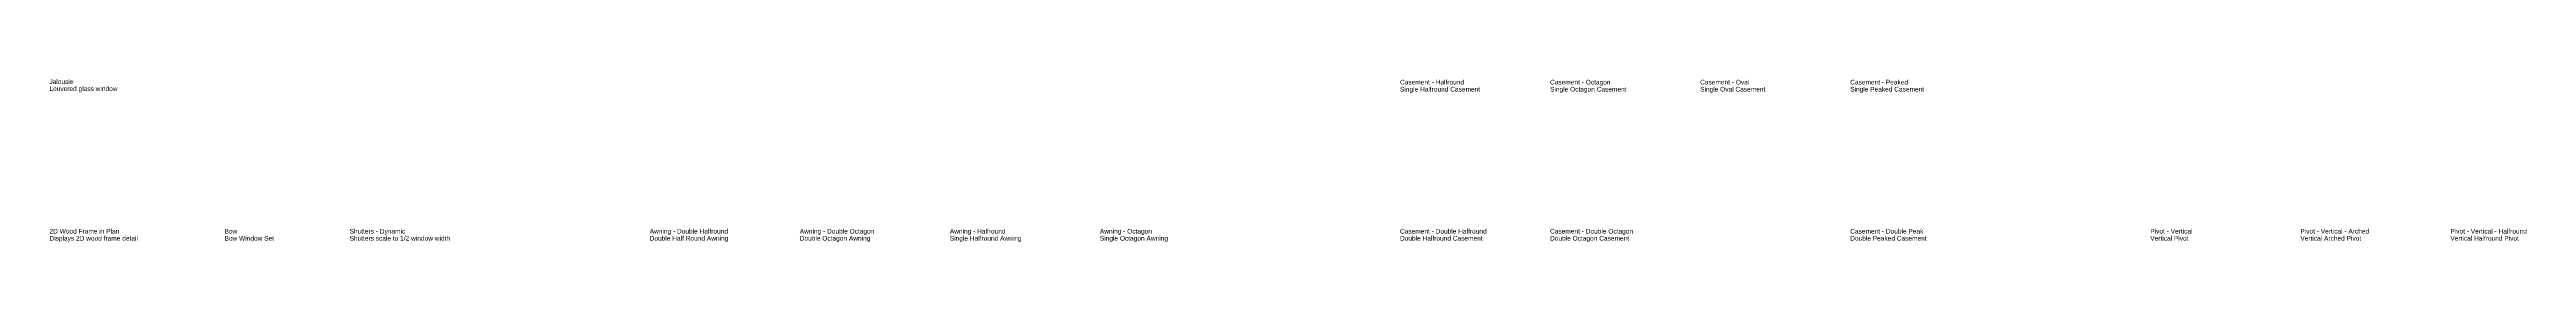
# Model space of a CAD drawing. Header units: inches. Extents: x 2 to 3369, y -111 to 1166.
# Drawn here: x 2 to 2379, y 145 to 302 of the extents above; entities that cross this region are included whole.
import ezdxf

# ---------------------------------------------------------------- set-up
doc = ezdxf.new("R2010")
doc.units = ezdxf.units.IN
doc.header["$LTSCALE"] = 0.5
doc.header["$MEASUREMENT"] = 0
doc.styles.add('Titles', font='arial.ttf', dxfattribs={"width": 0.75})

msp = doc.modelspace()

# ---------------------------------------------------------------- texts
at = {"style": 'Titles'}
for s, p in [('Jalousie', (1.7, 297.5)), ('Louvered glass window', (1.7, 290.7)), ('Casement - Halfround', (1297.7, 297)), ('Single Halfround Casement ', (1297.7, 290.2)), ('Casement - Octagon', (1441.7, 297)), ('Single Octagon Casement ', (1441.7, 290.2)), ('Casement - Oval', (1585.7, 297)), ('Single Oval Casement ', (1585.7, 290.2)), ('Casement - Peaked', (1729.7, 297)), ('Single Peaked Casement ', (1729.7, 290.2)), ('2D Wood Frame in Plan', (1.7, 153.5)), ('Displays 2D wood frame detail', (1.7, 146.7)), ('Bow', (169.7, 153.5)), ('Bow Window Set', (169.7, 146.7)), ('Shutters - Dynamic', (289.7, 153.5)), ('Shutters scale to 1/2 window width', (289.7, 146.7)), ('Awning - Double Halfround', (577.7, 153.5)), ('Double Half Round Awning ', (577.7, 146.7)), ('Awning - Double Octagon', (721.7, 153.5)), ('Double Octagon Awning ', (721.7, 146.7)), ('Awning - Halfround', (865.7, 153.5)), ('Single Halfround Awning', (865.7, 146.7)), ('Awning - Octagon', (1009.7, 153.5)), ('Single Octagon Awning', (1009.7, 146.7)), ('Casement - Double Halfround', (1297.7, 153.5)), ('Double Halfround Casement ', (1297.7, 146.7)), ('Casement - Double Octagon', (1441.7, 153.5)), ('Double Octagon Casement ', (1441.7, 146.7)), ('Casement - Double Peak', (1729.7, 153.5)), ('Double Peaked Casement ', (1729.7, 146.7)), ('Vertical Pivot', (2017.7, 146.7)), ('Pivot - Vertical', (2017.7, 153.5)), ('Vertical Arched Pivot', (2161.7, 146.7)), ('Pivot - Vertical - Arched', (2161.7, 153.5)), ('Vertical Halfround Pivot', (2305.7, 146.7)), ('Pivot - Vertical - Halfround', (2305.7, 153.5))]:
    msp.add_text(s, height=4.5, dxfattribs=at).set_placement(p)

doc.saveas('drawing.dxf')
